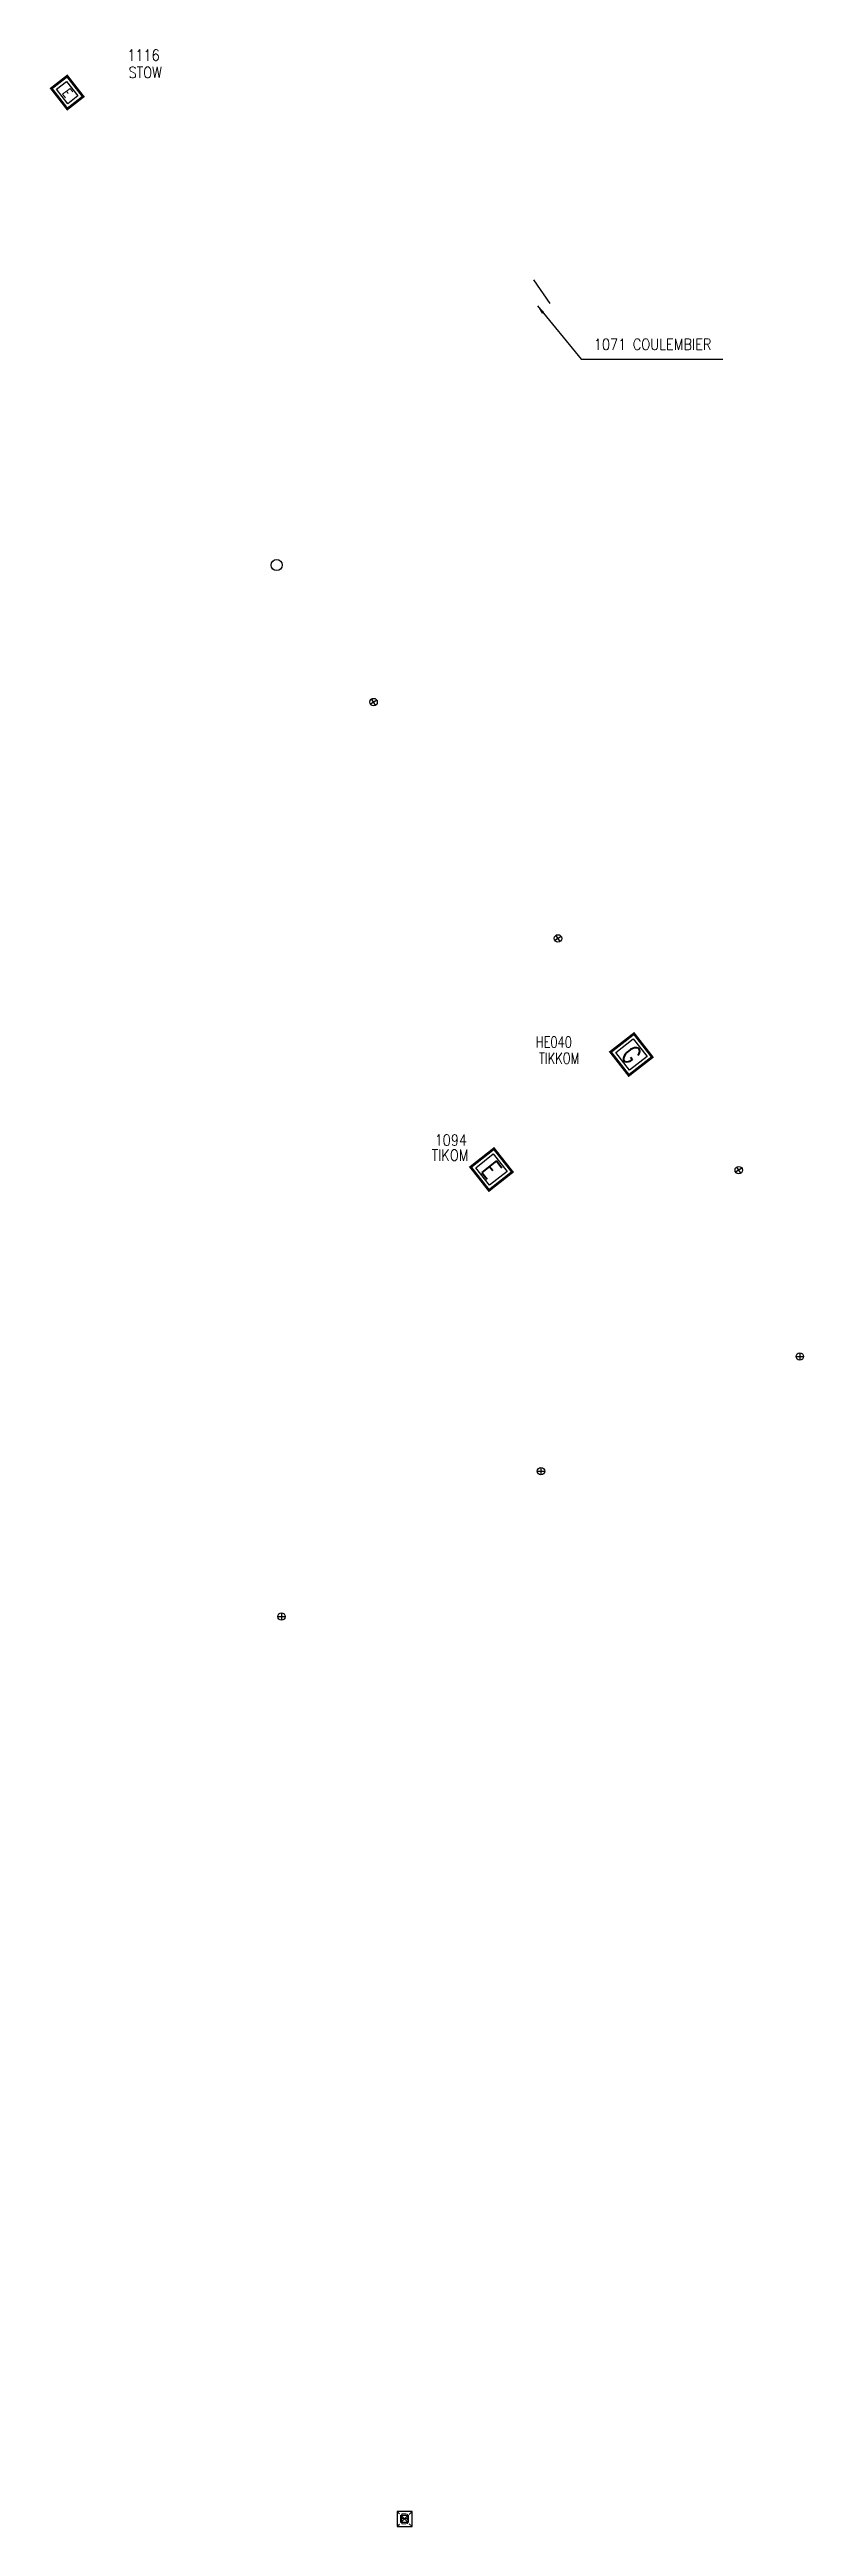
# Model space of a CAD drawing. Header units: millimetres. Extents: x 75979 to 76725, y 157078 to 158000.
# Drawn here: x 75978.8 to 76080.4, y 157349.4 to 157683.3 of the extents above; entities that cross this region are included whole.
import ezdxf
from ezdxf.enums import TextEntityAlignment as Align

# ---------------------------------------------------------------- set-up
doc = ezdxf.new("R2010")
doc.units = ezdxf.units.MM
doc.layers.get('0').update_dxf_attribs({"linetype": 'CONTINUOUS'})
for name, color, linetype in [('BF05', 7, 'CONTINUOUS'), ('BR06', 7, 'CONTINUOUS'), ('BR12', 7, 'CONTINUOUS'), ('G_210', 7, 'CONTINUOUS'), ('M_200', 7, 'CONTINUOUS')]:
    doc.layers.add(name, color=color, linetype=linetype)
doc.styles.add('B_ROMANS', font='ROMANS.shx', dxfattribs={"width": 0.75})
doc.styles.add('G_ROMANS', font='ROMANS.SHX', dxfattribs={"width": 0.75})
doc.styles.add('M_ROMANS', font='ROMANS.shx', dxfattribs={"width": 0.75})
doc.styles.get("Standard").update_dxf_attribs({"font": 'romans.shx', "width": 0.85})
doc.dimstyles.get("Standard").update_dxf_attribs({"dimtxt": 1.5, "dimasz": 1.2, "dimexe": 0.625, "dimexo": 0.625, "dimgap": 0.25, "dimtad": 1, "dimdec": 1, "dimzin": 0, "dimdsep": 46, "dimtxsty": 'Standard', "dimcen": -0.5, "dimadec": 0, "dimazin": 0, "dimtfac": 1, "dimtdec": 1, "dimtmove": 0, "dimatfit": 3, "dimfxl": 1, "dimtolj": 1, "dimtzin": 0, "dimarcsym": 0})

msp = doc.modelspace()

# ---------------------------------------------------------------- texts
at = {"layer": 'BF05', "color": 252}
msp.add_text('B', height=1.37, dxfattribs=at).set_placement((76026.04, 157349.72))
at = {"layer": 'M_200', "linetype": 'Continuous', "insert": (76052.12, 157644.27), "char_height": 1.5, "attachment_point": 1}
msp.add_mtext('\\A1;1071 COULEMBIER', dxfattribs=at)

# ---------------------------------------------------------------- blocks, each defined once
blk = doc.blocks.new('G_210_17')
at = {"color": 0, "linetype": 'Continuous', "const_width": 0.35, "flags": 128}
blk.add_lwpolyline([(2, 2), (2, -2), (-2, -2), (-2, 2)], close=True, dxfattribs=at)
at = {"color": 0, "linetype": 'Continuous'}
blk.add_lwpolyline([(-1.5, 1.5), (1.5, 1.5), (1.5, -1.5), (-1.5, -1.5)], close=True, dxfattribs=at)
at = {"color": 0, "linetype": 'Continuous', "style": 'G_ROMANS', "width": 0.75}
blk.add_text('G', height=2.5, dxfattribs=at).set_placement((0, 0), align=Align.MIDDLE_CENTER)
for tag, height, p in [('NUM', 4, (0, 14)), ('NOM', 4, (0, 9)), ('BCL', 3, (0, 5))]:
    blk.add_attdef(tag, text='', height=height, dxfattribs=at).set_placement(p, align=Align.MIDDLE)
at = {"color": 0, "linetype": 'Continuous', "style": 'G_ROMANS', "width": 0.75, "flags": 3}
for tag, p in [('DEF_LEG', (0.14, -5.11)), ('DEF_COUP', (0.14, -7.61)), ('DEF_TYPE', (0.14, -10.11))]:
    blk.add_attdef(tag, text='', height=1.2, dxfattribs=at).set_placement(p, align=Align.MIDDLE)
blk = doc.blocks.new('BR0601')
at = {"color": 0, "linetype": 'Continuous'}
blk.add_circle((0, 0), 0.75, dxfattribs=at)
blk = doc.blocks.new('BR1209')
at = {"color": 0, "linetype": 'Continuous', "flags": 128}
for points in [[(-0.5, 0), (0.5, 0)], [(0, 0.5), (0, -0.5)]]:
    blk.add_lwpolyline(points, dxfattribs=at)
at = {"color": 0, "linetype": 'Continuous'}
blk.add_circle((0, 0), 0.5, dxfattribs=at)
at = {"color": 0, "linetype": 'Continuous', "style": 'B_ROMANS', "width": 0.75}
blk.add_attdef('NUM', text='', height=1.2, dxfattribs=at).set_placement((0, 2), align=Align.MIDDLE)
at = {"color": 0, "linetype": 'Continuous', "style": 'B_ROMANS', "width": 0.75, "flags": 3}
for tag, p in [('DEF_LEG', (0, -10)), ('DEF_COUP', (0, -12.5)), ('DEF_TYPE', (0, -15))]:
    blk.add_attdef(tag, text='', height=1.2, dxfattribs=at).set_placement(p, align=Align.MIDDLE)
blk = doc.blocks.new('M_200_59')
at = {"layer": 'M_200', "color": 0, "linetype": 'Continuous', "const_width": 0.35, "flags": 128}
blk.add_lwpolyline([(4, 4), (4, 0), (0, 0), (0, 4)], close=True, dxfattribs=at)
at = {"layer": 'M_200', "color": 0, "linetype": 'Continuous'}
blk.add_lwpolyline([(0.5, 3.5), (3.5, 3.5), (3.5, 0.5), (0.5, 0.5)], close=True, dxfattribs=at)
at = {"layer": 'M_200', "insert": (2, 2), "char_height": 2.5, "width": 4, "attachment_point": 5}
blk.add_mtext('E', dxfattribs=at)
at = {"layer": 'M_200', "color": 0, "linetype": 'Continuous', "width": 0.85}
for tag, p in [('NUM', (2, 17.06)), ('NOM', (2, 10.65))]:
    blk.add_attdef(tag, text='', height=4, dxfattribs=at).set_placement(p, align=Align.MIDDLE)
at = {"layer": 'M_200', "color": 0, "linetype": 'Continuous', "style": 'M_ROMANS', "width": 0.75, "flags": 3}
for tag, p in [('DEF_LEG', (1.87, -2.99)), ('DEF_COUP', (1.87, -5.49)), ('DEF_TYPE', (1.87, -7.99))]:
    blk.add_attdef(tag, text='', height=1.2, dxfattribs=at).set_placement(p, align=Align.MIDDLE)
blk = doc.blocks.new('*U7')
at = {"layer": 'M_200', "color": 0, "linetype": 'Continuous', "const_width": 0.35, "flags": 128}
blk.add_lwpolyline([(3.5, 2.7), (3.5, 0), (0, 0), (0, 2.7)], close=True, dxfattribs=at)
at = {"layer": 'M_200', "color": 0, "linetype": 'Continuous'}
blk.add_lwpolyline([(0.5, 2.2), (3, 2.2), (3, 0.5), (0.5, 0.5)], close=True, dxfattribs=at)
at = {"layer": 'M_200', "insert": (1.8, 1.35), "char_height": 1.27, "width": 1.7766, "attachment_point": 5}
blk.add_mtext('E', dxfattribs=at)
at = {"layer": 'M_200', "color": 0, "linetype": 'Continuous', "width": 0.85}
for tag, p in [('NUM', (2, 17.06)), ('NOM', (2, 10.65))]:
    blk.add_attdef(tag, text='', height=4, dxfattribs=at).set_placement(p, align=Align.MIDDLE)
at = {"layer": 'M_200', "color": 0, "linetype": 'Continuous', "style": 'M_ROMANS', "width": 0.75, "flags": 3}
for tag, p in [('DEF_LEG', (1.87, -2.99)), ('DEF_COUP', (1.87, -5.49)), ('DEF_TYPE', (1.87, -7.99))]:
    blk.add_attdef(tag, text='', height=1.2, dxfattribs=at).set_placement(p, align=Align.MIDDLE)

# ---------------------------------------------------------------- linework, layer by layer
at = {"layer": 'BF05', "color": 252}
for p, q in [((76027.64, 157351.38), (76025.64, 157351.38)), ((76025.64, 157351.38), (76025.64, 157349.38)), ((76025.64, 157351.38), (76025.93, 157351.09)), ((76025.92, 157349.66), (76025.64, 157349.38)), ((76027.1, 157349.9), (76026.1, 157350.9)), ((76026.1, 157349.9), (76027.1, 157350.9)), ((76026.1, 157349.9), (76027.1, 157350.9)), ((76027.1, 157349.9), (76026.1, 157350.9)), ((76026.1, 157349.9), (76026.1, 157350.9)), ((76026.1, 157350.9), (76027.1, 157350.9)), ((76026.1, 157349.9), (76027.1, 157350.9)), ((76027.1, 157349.9), (76026.1, 157350.9)), ((76026.1, 157349.9), (76026.1, 157350.9)), ((76026.1, 157350.9), (76027.1, 157350.9)), ((76027.1, 157349.9), (76026.1, 157349.9)), ((76027.1, 157349.9), (76026.1, 157349.9)), ((76027.1, 157350.9), (76027.1, 157349.9)), ((76027.1, 157350.9), (76027.1, 157349.9)), ((76027.64, 157351.38), (76027.24, 157350.99)), ((76027.26, 157349.76), (76027.64, 157349.38)), ((76027.64, 157349.38), (76027.64, 157351.38)), ((76025.64, 157349.38), (76027.64, 157349.38))]:
    msp.add_line(p, q, dxfattribs=at)
msp.add_lwpolyline([(76026.1, 157349.9), (76026.1, 157350.9), (76027.1, 157350.9), (76027.1, 157349.9)], close=True, dxfattribs=at)
at = {"layer": 'M_200', "flags": 128}
msp.add_lwpolyline([(76043.98, 157652.21), (76046.2, 157649.01)], dxfattribs=at)

# ---------------------------------------------------------------- block references
at = {"layer": 'BR06', "color": 252}
msp.add_blockref('BR0601', (76009.39, 157613.76), dxfattribs=at)
at = {"layer": 'BR12'}
for p, rotation in [((76022.45, 157595.3), 213.1185240579601), ((76047.29, 157563.44), 213.1185240579601), ((76071.64, 157532.21), 213.11852405796)]:
    msp.add_blockref('BR1209', p, dxfattribs=dict(at, rotation=rotation))
for p in [(76079.86, 157507.09), (76045, 157491.63), (76010.04, 157472.03)]:
    msp.add_blockref('BR1209', p, dxfattribs=at)
at = {"layer": 'G_210'}
ref = msp.add_blockref('G_210_17', (76057.18, 157547.79), dxfattribs=dict(at, rotation=307.9553358059769))
ref.add_attrib('NUM', 'HE040', dxfattribs={"layer": '0', "color": 0, "linetype": 'Continuous', "height": 1.5, "style": 'G_ROMANS', "width": 0.75}).set_placement((76046.73, 157549.47), align=Align.MIDDLE)
ref.add_attrib('NOM', 'TIKKOM', dxfattribs={"layer": '0', "color": 0, "linetype": 'Continuous', "height": 1.5, "style": 'G_ROMANS', "width": 0.75}).set_placement((76047.45, 157547.28), align=Align.MIDDLE)
at = {"layer": 'M_200'}
ref = msp.add_blockref('*U7', (75979.04, 157678.01), dxfattribs=dict(at, rotation=307.9262192124266))
ref.add_attrib('NUM', '1116', dxfattribs={"color": 0, "linetype": 'Continuous', "height": 1.5, "width": 0.85}).set_placement((75991.45, 157682.5), align=Align.MIDDLE)
ref.add_attrib('NOM', 'STOW', dxfattribs={"color": 0, "linetype": 'Continuous', "height": 1.5, "width": 0.85}).set_placement((75991.69, 157680.17), align=Align.MIDDLE)
ref = msp.add_blockref('M_200_59', (76035.52, 157532.62), dxfattribs=dict(at, rotation=308.2443491095196))
ref.add_attrib('NUM', '1094', dxfattribs={"color": 0, "linetype": 'Continuous', "height": 1.5, "width": 0.85}).set_placement((76032.85, 157536.26), align=Align.MIDDLE)
ref.add_attrib('NOM', 'TIKOM', dxfattribs={"color": 0, "linetype": 'Continuous', "height": 1.5, "width": 0.85}).set_placement((76032.75, 157534.23), align=Align.MIDDLE)

msp.set_redraw_order([(e.dxf.handle, doc.entitydb.next_handle()) for e in msp.query("TEXT MTEXT ATTDEF DIMENSION ARC_DIMENSION")])  # texts and dimensions are drawn at this point

# ---------------------------------------------------------------- leaders
at = {"layer": 'M_200', "linetype": 'Continuous', "annotation_type": 0, "has_hookline": 1, "hookline_direction": 0, "text_width": 17.36}
msp.add_leader([(76044.52, 157648.69), (76050.42, 157641.52), (76051.62, 157641.52)], dimstyle='Standard', override={"dimgap": 0.5, "dimtad": 1}, dxfattribs=at)

doc.saveas('drawing.dxf')
